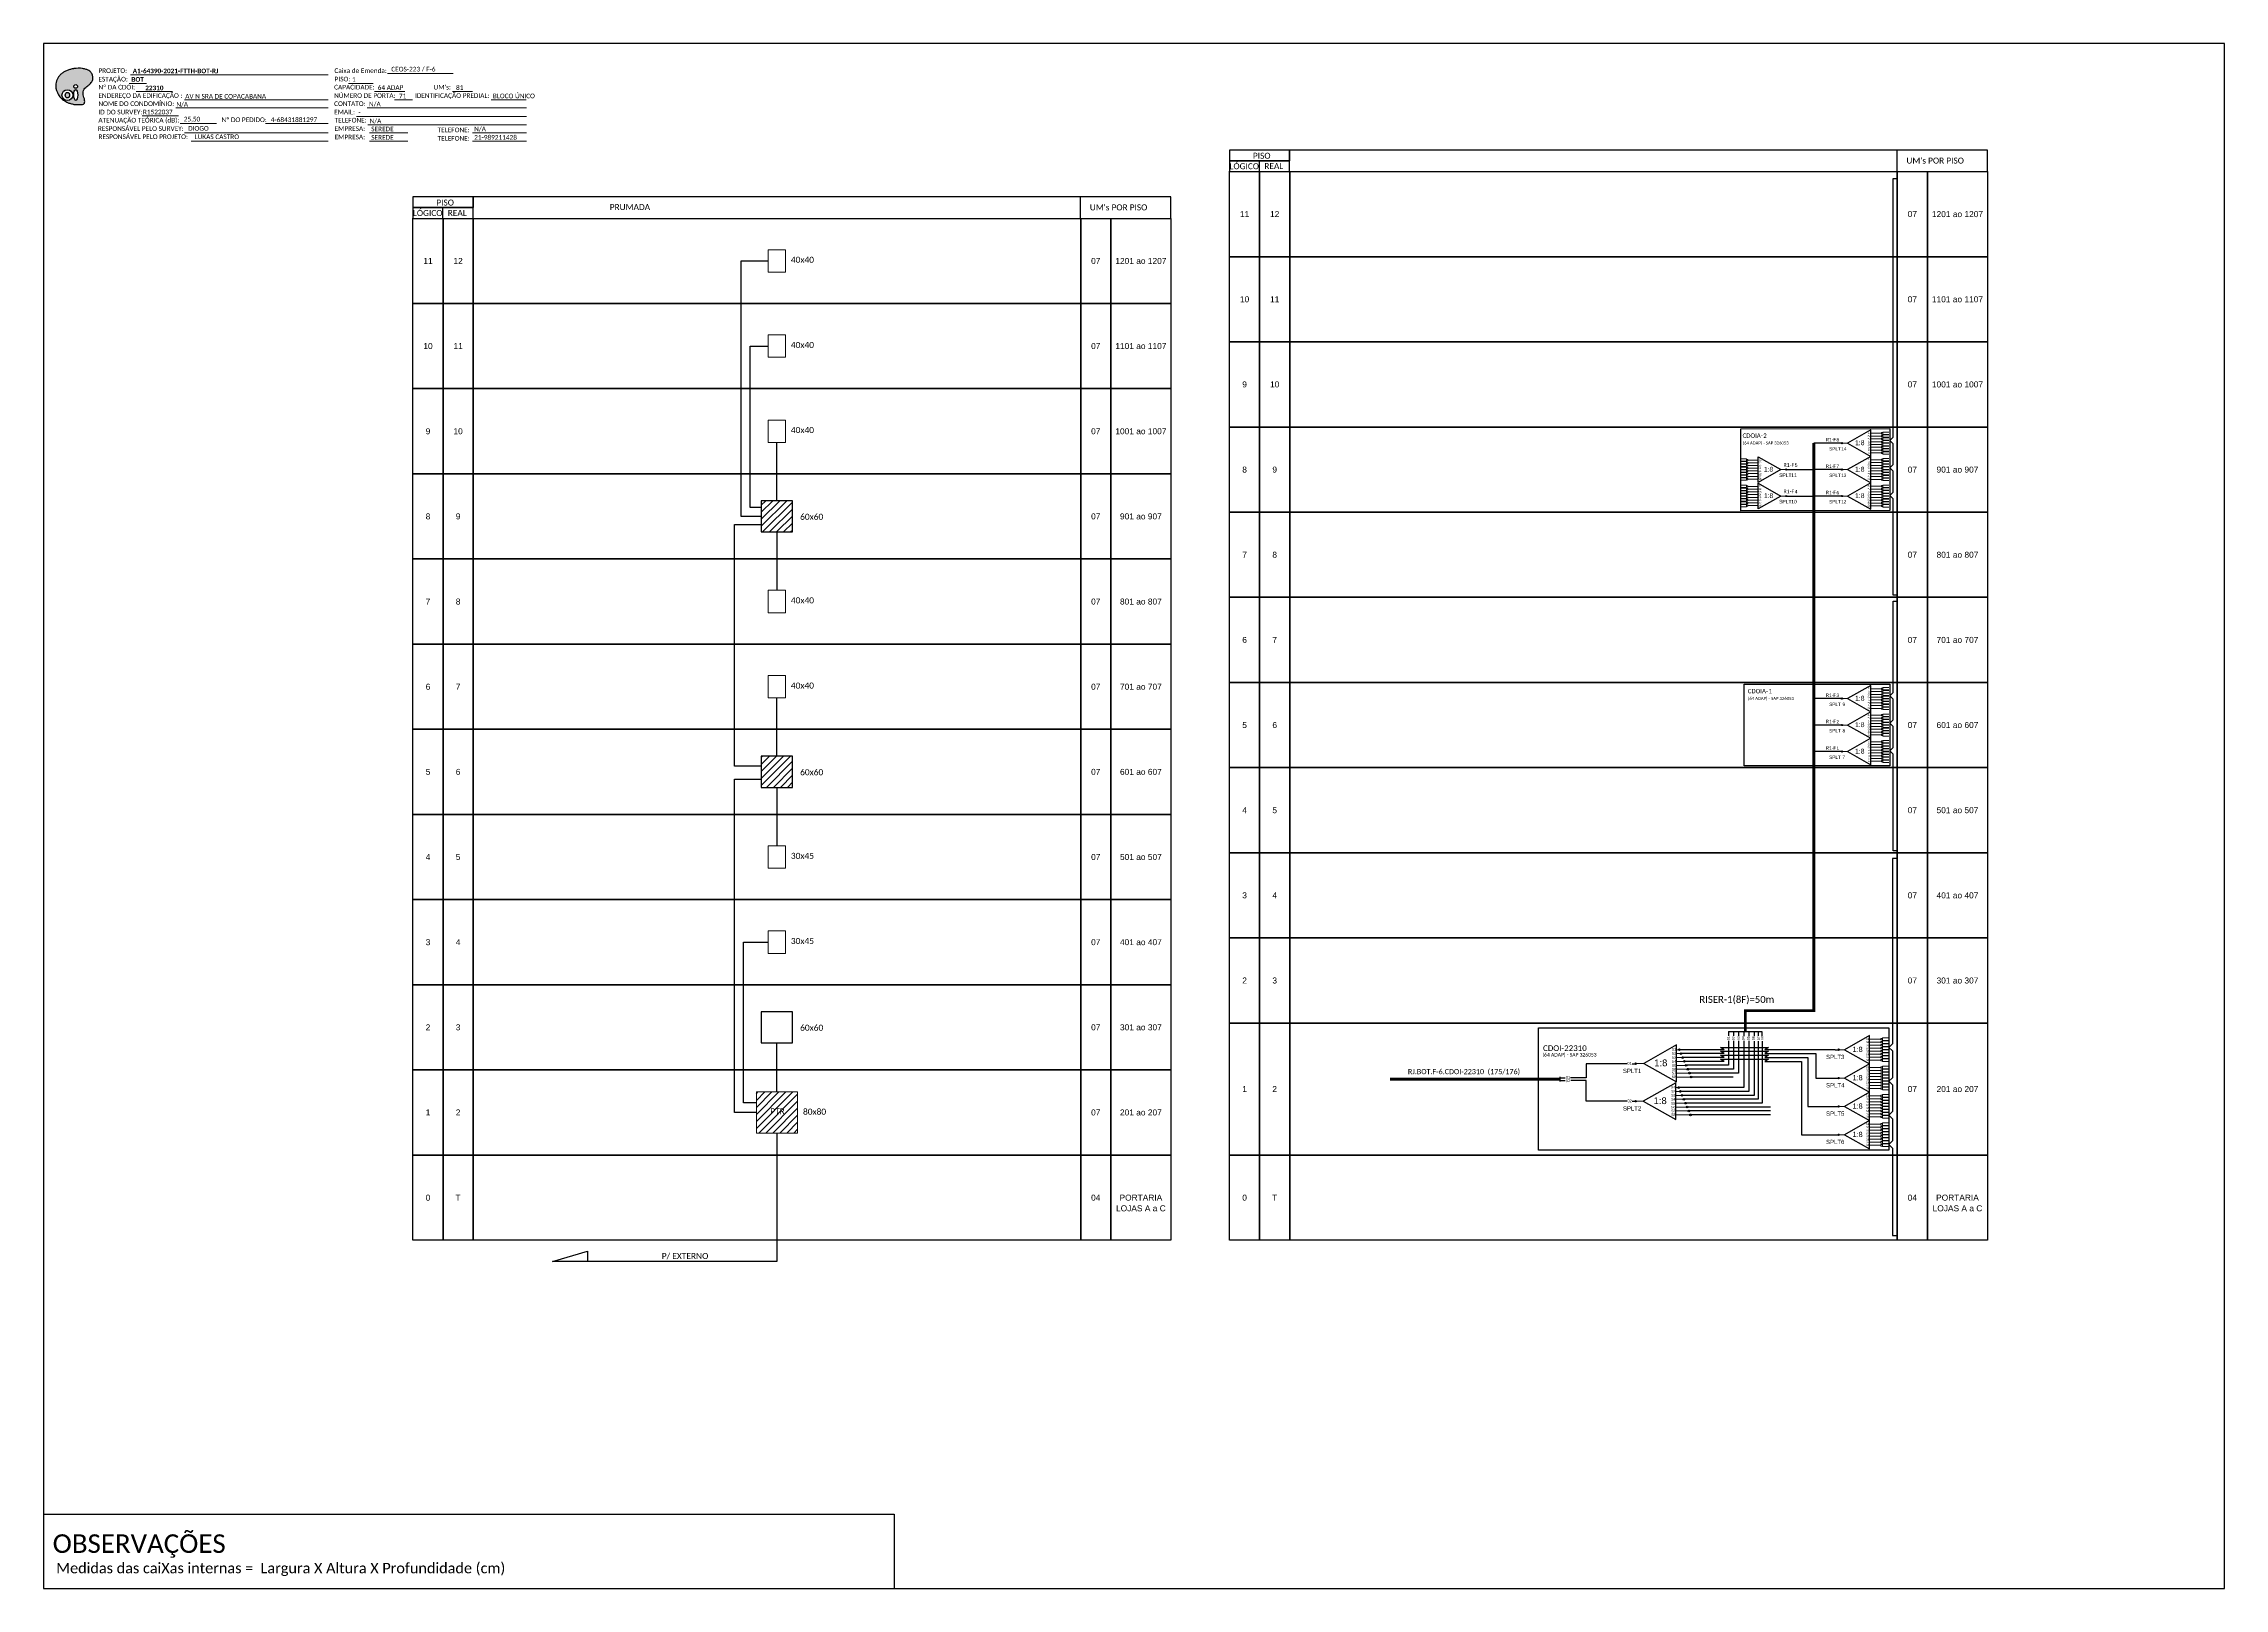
# Model space of a CAD drawing. Extents: x -89 to 1647, y 705 to 1299.
# Drawn here: x 808 to 1647, y 705 to 1299 of the extents above; entities that cross this region are included whole.
import ezdxf
from ezdxf.enums import TextEntityAlignment as Align

# ---------------------------------------------------------------- set-up
doc = ezdxf.new("R2010")
doc.units = 0
doc.styles.add('ARIAL', font='arial.ttf')
doc.styles.get("Standard").update_dxf_attribs({"font": 'arial.ttf'})
doc.styles.add('WMF-Calibri0', font='calibri.ttf')
doc.styles.add('WMF-Calibri1', font='calibrib.ttf')
doc.linetypes.add('RESERVA', pattern='A,0.5,-0.15,["RESERVA",Standard,S=0.18,R=0,X=0,Y=-0.1],-1.3', length=1.95)
pattern_1 = [(45, (63.68, 79.6656), (-1.3470384, 1.3470384), [])]

# ---------------------------------------------------------------- blocks, each defined once
blk = doc.blocks.new('SPLT_1-8_DIV_DIR')
h = blk.add_hatch(color=3)
h.dxf.hatch_style = 1
edge = h.paths.add_edge_path()
edge.add_arc((12.77, 4.04), 0.242, 0, 360)
h = blk.add_hatch(color=3)
h.dxf.hatch_style = 1
edge = h.paths.add_edge_path()
edge.add_arc((13.27, 2.88), 0.242, 0, 360)
h = blk.add_hatch(color=3)
h.dxf.hatch_style = 1
edge = h.paths.add_edge_path()
edge.add_arc((13.77, 1.73), 0.242, 0, 360)
h = blk.add_hatch(color=3)
h.dxf.hatch_style = 1
edge = h.paths.add_edge_path()
edge.add_arc((14.27, 0.58), 0.242, 0, 360)
h = blk.add_hatch(color=3)
h.dxf.hatch_style = 1
edge = h.paths.add_edge_path()
edge.add_arc((14.77, -0.58), 0.242, 0, 360)
h = blk.add_hatch(color=3)
h.dxf.hatch_style = 1
edge = h.paths.add_edge_path()
edge.add_arc((15.27, -1.73), 0.242, 0, 360)
h = blk.add_hatch(color=3)
h.dxf.hatch_style = 1
edge = h.paths.add_edge_path()
edge.add_arc((15.77, -2.88), 0.242, 0, 360)
h = blk.add_hatch(color=3)
h.dxf.hatch_style = 1
edge = h.paths.add_edge_path()
edge.add_arc((16.27, -4.04), 0.242, 0, 360)
at = {"color": 1, "lineweight": 0}
blk.add_lwpolyline([(2.22, 0), (0, 0)], dxfattribs=at)
at = {"color": 1}
blk.add_lwpolyline([(11.89, 5.45), (2.22, 0), (11.89, -5.45), (11.89, 5.45)], dxfattribs=at)
at = {"color": 7, "lineweight": 0}
for points in [[(12.77, 4.04), (11.89, 4.04)], [(11.89, 2.88), (13.27, 2.88)], [(11.89, 1.73), (13.77, 1.73)], [(11.89, 0.58), (14.27, 0.58)], [(11.89, -0.58), (14.77, -0.58)], [(11.89, -1.73), (15.27, -1.73)], [(11.89, -2.88), (15.77, -2.88)], [(11.89, -4.04), (16.27, -4.04)]]:
    blk.add_lwpolyline(points, dxfattribs=at)
at = {"color": 3}
for centre in [(12.77, 4.04), (13.27, 2.88), (13.77, 1.73), (14.27, 0.58), (14.77, -0.58), (15.27, -1.73), (15.77, -2.88), (16.27, -4.04)]:
    blk.add_circle(centre, 0.242, dxfattribs=at)
at = {"color": 1, "style": 'ARIAL'}
for s, height, p in [('1:8', 2, (5.35, -0.85)), ('S1', 0.75, (10.52, 3.77)), ('S2', 0.75, (10.52, 2.58)), ('S3', 0.75, (10.52, 1.37)), ('S4', 0.75, (10.52, 0.19)), ('S5', 0.75, (10.52, -1.02)), ('S6', 0.75, (10.52, -2.14)), ('S7', 0.75, (10.52, -3.24)), ('S8', 0.75, (10.52, -4.36))]:
    blk.add_text(s, height=height, dxfattribs=at).set_placement(p)
blk = doc.blocks.new('SPLT_1-8_SC-APC')
at = {"color": 1, "lineweight": 0}
blk.add_lwpolyline([(-17.04, -7.55), (-19.26, -7.55)], dxfattribs=at)
at = {"color": 1}
blk.add_lwpolyline([(-7.37, -2.1), (-17.04, -7.55), (-7.37, -13), (-7.37, -2.1)], dxfattribs=at)
at = {"color": 3, "lineweight": 0}
for points in [[(-2.99, -3.51), (-7.37, -3.51)], [(-7.37, -4.66), (-2.99, -4.66)], [(-7.37, -5.82), (-2.99, -5.82)], [(-7.37, -6.97), (-2.99, -6.97)], [(-7.37, -8.12), (-2.99, -8.12)], [(-2.41, -3.02), (-2.41, -4)], [(-2.41, -3.02), (0, -3.02)], [(-2.41, -4), (0, -4)], [(-2.41, -4.17), (-2.41, -5.16)], [(-2.41, -4.17), (0, -4.17)], [(-2.41, -5.16), (0, -5.16)], [(-2.41, -5.32), (-2.41, -6.31)], [(-2.41, -5.32), (0, -5.32)], [(-2.41, -6.31), (0, -6.31)], [(-2.41, -6.48), (-2.41, -7.46)], [(-2.41, -6.48), (0, -6.48)], [(-2.41, -7.46), (0, -7.46)], [(-2.41, -7.63), (-2.41, -8.62)], [(-2.41, -7.63), (0, -7.63)], [(-7.37, -9.28), (-2.99, -9.28)], [(-7.37, -10.43), (-2.99, -10.43)], [(-7.37, -11.58), (-2.99, -11.58)], [(-2.41, -8.62), (0, -8.62)], [(-2.41, -8.78), (-2.41, -9.77)], [(-2.41, -8.78), (0, -8.78)], [(-2.41, -9.77), (0, -9.77)], [(-2.41, -9.94), (-2.41, -10.92)], [(-2.41, -9.94), (0, -9.94)], [(-2.41, -10.92), (0, -10.92)], [(-2.41, -11.09), (-2.41, -12.08)], [(-2.41, -11.09), (0, -11.09)], [(-2.41, -12.08), (0, -12.08)]]:
    blk.add_lwpolyline(points, dxfattribs=at)
for points in [[(-2.99, -3.22), (-2.41, -3.22), (-2.41, -3.8), (-2.99, -3.8)], [(-2.99, -4.38), (-2.41, -4.38), (-2.41, -4.95), (-2.99, -4.95)], [(-2.99, -5.53), (-2.41, -5.53), (-2.41, -6.1), (-2.99, -6.1)], [(-2.99, -6.68), (-2.41, -6.68), (-2.41, -7.26), (-2.99, -7.26)], [(-2.99, -7.84), (-2.41, -7.84), (-2.41, -8.41), (-2.99, -8.41)], [(-2.99, -8.99), (-2.41, -8.99), (-2.41, -9.56), (-2.99, -9.56)], [(-2.99, -10.14), (-2.41, -10.14), (-2.41, -10.72), (-2.99, -10.72)], [(-2.99, -11.3), (-2.41, -11.3), (-2.41, -11.87), (-2.99, -11.87)]]:
    blk.add_lwpolyline(points, close=True, dxfattribs=at)
at = {"color": 1, "style": 'ARIAL'}
for s, height, p in [('1:8', 2, (-13.91, -8.4)), ('S1', 0.75, (-8.74, -3.78)), ('S2', 0.75, (-8.74, -4.97)), ('S3', 0.75, (-8.74, -6.18)), ('S4', 0.75, (-8.74, -7.36)), ('S5', 0.75, (-8.74, -8.57)), ('S6', 0.75, (-8.74, -9.69)), ('S7', 0.75, (-8.74, -10.78)), ('S8', 0.75, (-8.74, -11.9))]:
    blk.add_text(s, height=height, dxfattribs=at).set_placement(p)
blk = doc.blocks.new('OI')
h = blk.add_hatch(color=40)
edge = h.paths.add_edge_path()
edge.add_spline(control_points=[(4.35, -0.67), (3.92, -0.99), (3.26, -1.5), (2.81, -2.59), (2.9, -3.5), (3.06, -4.27), (3.31, -4.85), (3.37, -5.39), (3.4, -5.88), (3.2, -6.4), (2.54, -6.61), (1.65, -6.63), (0.55, -6.67), (-0.56, -6.42), (-1.61, -6.14), (-2.77, -5.61), (-3.92, -4.77), (-4.89, -3.7), (-5.34, -2.65), (-5.6, -1.94), (-5.85, -0.96), (-5.71, 0.47), (-5.1, 2.02), (-4.14, 3.02), (-3.3, 3.61), (-2.37, 4.16), (-1.36, 4.44), (-0.56, 4.7), (0.79, 4.85), (2.24, 4.97), (3.79, 4.57), (4.67, 4.21), (5.44, 3.65), (5.76, 2.99), (6.03, 2.21), (6.01, 1.46), (5.72, 0.64), (5.31, 0.08), (4.88, -0.38), (4.51, -0.55), (4.35, -0.67)], knot_values=[0, 0, 0, 0, 1.60434, 2.417191, 3.427595, 4.282808, 4.776746, 5.304182, 5.888771, 6.258406, 6.858137, 7.79129, 8.986195, 10.124242, 11.187857, 12.242908, 13.953784, 15.414161, 16.515391, 17.349188, 17.675853, 19.552021, 21.515531, 22.568638, 23.63245, 24.621084, 25.782718, 26.745347, 27.142653, 29.870543, 31.004649, 31.921532, 32.709589, 33.801391, 34.042471, 35.192333, 35.971461, 36.628871, 37.254359, 37.836911, 37.836911, 37.836911, 37.836911], degree=3, periodic=0)
h.paths.add_polyline_path([(1.13, -0.87, -1), (-0.04, -0.87, -1)], flags=16)
edge = h.paths.add_edge_path(flags=16)
edge.add_ellipse((0.56, -3.59), major_axis=(-0.02, 1.71), ratio=0.361305, start_angle=0, end_angle=360)
h.paths.add_polyline_path([(-0.36, -3.62, -1), (-3.8, -3.62, -1)], flags=16)
edge = h.paths.add_edge_path(flags=0)
edge.add_ellipse((-2.08, -3.62), major_axis=(0, 0.885), ratio=0.758294, start_angle=0, end_angle=360)
at = {"color": 40}
for centre, radius in [((-2.08, -3.62), 1.72), ((0.54, -0.87), 0.587)]:
    blk.add_circle(centre, radius, dxfattribs=at)
blk.add_ellipse((-2.08, -3.62), major_axis=(0, 0.885), ratio=0.758294, start_param=-3.141592653589792, end_param=3.141592653589792, dxfattribs=at)
blk.add_ellipse((0.56, -3.59), major_axis=(-0.02, 1.71), ratio=0.361305, dxfattribs=at)
at = {"color": 40, "start_tangent": (-0.800898, -0.598801), "end_tangent": (-0.800898, -0.598801)}
blk.add_spline([(4.35, -0.67), (3.2, -1.78), (2.9, -2.54), (2.92, -3.55), (3.12, -4.38), (3.28, -4.85), (3.37, -5.37), (3.35, -5.95), (3.2, -6.29), (2.66, -6.55), (1.73, -6.63), (0.54, -6.62), (-0.58, -6.41), (-1.6, -6.11), (-2.56, -5.67), (-3.95, -4.67), (-4.89, -3.56), (-5.37, -2.56), (-5.64, -1.78), (-5.72, -1.46), (-5.63, 0.42), (-4.84, 2.22), (-4.13, 2.99), (-3.27, 3.62), (-2.4, 4.09), (-1.3, 4.47), (-0.37, 4.72), (0.02, 4.77), (2.75, 4.8), (3.85, 4.53), (4.69, 4.16), (5.31, 3.68), (5.85, 2.73), (5.93, 2.5), (5.94, 1.35), (5.67, 0.62), (5.29, 0.08), (4.84, -0.36), (4.35, -0.67)], degree=3, dxfattribs=at)
blk = doc.blocks.new('CARIMBO')
at = {"color": 7, "lineweight": 0}
for points in [[(134.48, -16.3), (159.61, -16.3)], [(35.15, -20.06), (41.7, -20.06)], [(35.66, -16.79), (111.64, -16.79)], [(37.81, -23.14), (51.75, -23.14)], [(119.43, -20.02), (128.92, -20.02)], [(129.48, -23.14), (141.1, -23.14)], [(159.42, -23.14), (167.09, -23.14)], [(40.13, -32.55), (54.07, -32.55)], [(52.97, -29.48), (111.64, -29.48)], [(56.38, -26.37), (111.64, -26.37)], [(122.56, -32.72), (187.83, -32.72)], [(126.6, -29.48), (187.83, -29.48)], [(137.07, -26.37), (144.01, -26.37)], [(174.24, -26.37), (187.8, -26.37)], [(54.67, -35.52), (68.61, -35.52)], [(56.38, -39.07), (111.64, -39.07)], [(126.84, -35.96), (187.83, -35.96)], [(127.45, -39.07), (142.25, -39.07)], [(167.06, -39.07), (187.83, -39.07)], [(58.87, -42.31), (111.64, -42.31)], [(127.45, -42.31), (142.25, -42.31)], [(167.06, -42.31), (187.83, -42.31)]]:
    blk.add_lwpolyline(points, dxfattribs=at)
at = {"color": 7, "xscale": 1.213923925163967, "yscale": 1.213923925163967, "zscale": 1.213923925163967, "rotation": 0.1532896023949059}
blk.add_blockref('OI', (13.86, -20.16), dxfattribs=at)
at = {"color": 7, "lineweight": 0, "style": 'WMF-Calibri0'}
for s, height, p in [('PROJETO:', 1.793, (23.26, -16.04)), ('Caixa de Emenda:', 1.7927, (114.02, -16.04)), ('ESTAÇÃO:', 1.793, (23.26, -19.32)), ('ENDEREÇO DA EDIFICAÇÃO :', 1.7927, (23.26, -25.63)), ('Nº DA CDOI:', 1.7927, (23.26, -22.39)), ('CAPACIDADE:', 1.7927, (113.91, -22.39)), ('NÚMERO DE PORTA:', 1.7927, (113.91, -25.63)), ('PISO:', 1.793, (114.09, -19.28)), ('IDENTIFICAÇÃO PREDIAL:', 1.7927, (144.99, -25.63)), ("UM's:", 1.793, (152.15, -22.39)), ('ATENUAÇÃO TEÓRICA (dB):', 1.7927, (23.26, -35.09)), ('NOME DO CONDOMÍNIO:', 1.7927, (23.26, -28.74)), ('ID DO SURVEY:', 1.7927, (23.26, -31.97)), ('CONTATO:', 1.793, (113.91, -28.74)), ('EMAIL:', 1.793, (113.91, -31.97)), ('TELEFONE:', 1.793, (114.09, -35.09)), ('RESPONSÁVEL PELO SURVEY:', 1.7927, (23.02, -38.32)), ('RESPONSÁVEL PELO PROJETO:', 1.7927, (23.26, -41.44)), ('EMPRESA:', 1.793, (114.09, -38.32)), ('EMPRESA:', 1.793, (114.09, -41.56)), ('TELEFONE:', 1.793, (153.7, -38.83)), ('TELEFONE:', 1.793, (153.7, -42.06))]:
    blk.add_text(s, height=height, dxfattribs=at).set_placement(p)
at = {"color": 7, "lineweight": 0, "flags": 8}
for tag, p, style in [('PROJ', (36.46, -16.13), 'WMF-Calibri1'), ('CEOS-XX', (135.87, -15.46), 'WMF-Calibri0'), ('EST', (35.94, -19.41), 'WMF-Calibri1'), ('LOGRADOURO', (56.65, -25.91), 'WMF-Calibri0'), ('PISO_PTR', (120.78, -19.42), 'WMF-Calibri0'), ('CAPAC.', (130.66, -22.52), 'WMF-Calibri0'), ('N°', (138.85, -25.77), 'WMF-Calibri0'), ("UC'S", (160.78, -22.54), 'WMF-Calibri0'), ('N°PREDIO', (174.94, -25.77), 'WMF-Calibri0'), ('_ID_', (40.39, -31.94), 'WMF-Calibri0'), ('NOME_DO_COND.', (53.23, -29.02), 'WMF-Calibri0'), ('O_POTEN', (56.06, -34.68), 'WMF-Calibri0'), ('EMAIL', (123.26, -32.12), 'WMF-Calibri0'), ('NOME_DO_CONTATO', (127.3, -28.89), 'WMF-Calibri0'), ('RES_SURVEY', (57.78, -38.23), 'WMF-Calibri0'), ('RES_PROJ', (60.27, -41.47), 'WMF-Calibri0'), ('TELEFONE', (127.55, -35.36), 'WMF-Calibri0'), ('EMP_RESP_SURVEY', (128.16, -38.47), 'WMF-Calibri0'), ('EMP_RESP_PROJ', (128.16, -41.71), 'WMF-Calibri0'), ('CONT_RESP_SURVEY', (167.76, -38.47), 'WMF-Calibri0'), ('CONT_RESP_PROJ', (167.76, -41.71), 'WMF-Calibri0')]:
    blk.add_attdef(tag, p, '', height=1.79, dxfattribs=dict(at, style=style))
at = {"color": 7, "lineweight": 0, "style": 'WMF-Calibri1', "flags": 8}
blk.add_attdef("N° CDO'S", text='', height=1.79, dxfattribs=at).set_placement((44.78, -22.68), align=Align.CENTER)

msp = doc.modelspace()

# ---------------------------------------------------------------- hatches: boundary and pattern name
h = msp.add_hatch(color=3)
h.dxf.hatch_style = 1
edge = h.paths.add_edge_path()
edge.add_arc((1499.56, 1145.4), 0.239, 0, 360)
h = msp.add_hatch(color=3)
h.dxf.hatch_style = 1
edge = h.paths.add_edge_path()
edge.add_arc((1478.08, 1135.23), 0.233, 0, 360)
h = msp.add_hatch(color=3)
h.dxf.hatch_style = 1
edge = h.paths.add_edge_path()
edge.add_arc((1478.08, 1125.06), 0.233, 0, 360)
h = msp.add_hatch()
h.set_pattern_fill('ANSI31', color=1, scale=0.6)
h.set_pattern_definition(pattern_1)
h.paths.add_polyline_path([(1083.97, 1111.23), (1095.97, 1111.23), (1095.97, 1123.23), (1083.97, 1123.23)])
h = msp.add_hatch(color=3)
h.dxf.hatch_style = 1
edge = h.paths.add_edge_path()
edge.add_arc((1499.56, 1047.17), 0.239, 0, 360)
h = msp.add_hatch(color=3)
h.dxf.hatch_style = 1
edge = h.paths.add_edge_path()
edge.add_arc((1499.56, 1037), 0.239, 0, 360)
h = msp.add_hatch()
h.set_pattern_fill('ANSI31', color=1, scale=0.6)
h.set_pattern_definition(pattern_1)
h.paths.add_polyline_path([(1083.97, 1013), (1095.97, 1013), (1095.97, 1025), (1083.97, 1025)])
h = msp.add_hatch(color=3)
h.dxf.hatch_style = 1
edge = h.paths.add_edge_path()
edge.add_arc((1499.56, 1026.83), 0.239, 0, 360)
h = msp.add_hatch(color=3)
h.dxf.hatch_style = 1
edge = h.paths.add_edge_path()
edge.add_arc((1420.13, 906.77), 0.282, 0, 360)
h = msp.add_hatch(color=3)
h.dxf.hatch_style = 1
edge = h.paths.add_edge_path()
edge.add_arc((1498.23, 912.15), 0.282, 0, 360)
h = msp.add_hatch(color=3)
h.dxf.hatch_style = 1
edge = h.paths.add_edge_path()
edge.add_arc((1498.23, 901.25), 0.282, 0, 360)
h = msp.add_hatch()
h.set_pattern_fill('ANSI31', color=1, scale=0.6)
h.set_pattern_definition([(45, (305.4664, 3567.1849), (-1.3470384, 1.3470384), [])])
h.paths.add_polyline_path([(1097.88, 880.12), (1097.88, 895.93), (1082.07, 895.93), (1082.07, 880.12)])
h.paths.add_polyline_path([(1086.81, 886.75), (1093.61, 886.75), (1093.61, 890.23), (1086.81, 890.23)], flags=24)
h = msp.add_hatch(color=3)
h.dxf.hatch_style = 1
edge = h.paths.add_edge_path()
edge.add_arc((1420.13, 892.35), 0.282, 0, 360)
h = msp.add_hatch(color=3)
h.dxf.hatch_style = 1
edge = h.paths.add_edge_path()
edge.add_arc((1498.23, 890.35), 0.282, 0, 360)
h = msp.add_hatch(color=3)
h.dxf.hatch_style = 1
edge = h.paths.add_edge_path()
edge.add_arc((1498.23, 879.46), 0.282, 0, 360)

# ---------------------------------------------------------------- linework, layer by layer
at = {"color": 5}
for p, q in [((1499.56, 1135.23), (1488.68, 1135.23)), ((1499.56, 1125.06), (1488.68, 1125.06)), ((1461.81, 915.58), (1461.81, 897.64)), ((1454.24, 910.7), (1437.94, 910.7)), ((1454.24, 909.15), (1438.59, 909.15)), ((1454.24, 907.66), (1439.24, 907.66))]:
    msp.add_line(p, q, dxfattribs=at)
at = {"color": 1, "lineweight": 0}
for p, q in [((1501.64, 1135.23), (1499.56, 1135.23)), ((1501.64, 1125.06), (1499.56, 1125.06))]:
    msp.add_line(p, q, dxfattribs=at)
at = {"color": 1}
for p, q in [((1510.66, 1140.32), (1501.64, 1135.23)), ((1501.64, 1135.23), (1510.66, 1130.15)), ((1510.66, 1130.15), (1510.66, 1140.32)), ((1510.66, 1130.15), (1501.64, 1125.06)), ((1501.64, 1125.06), (1510.66, 1119.98)), ((1510.66, 1119.98), (1510.66, 1130.15))]:
    msp.add_line(p, q, dxfattribs=at)
at = {"color": 3, "lineweight": 0}
for p, q in [((1514.74, 1139), (1510.66, 1139)), ((1510.66, 1137.92), (1514.74, 1137.92)), ((1510.66, 1136.85), (1514.74, 1136.85)), ((1510.66, 1135.77), (1514.74, 1135.77)), ((1510.66, 1134.69), (1514.74, 1134.69)), ((1510.66, 1133.62), (1514.74, 1133.62)), ((1510.66, 1132.54), (1514.74, 1132.54)), ((1514.74, 1139.27), (1515.28, 1139.27)), ((1514.74, 1138.73), (1514.74, 1139.27)), ((1515.28, 1138.73), (1514.74, 1138.73)), ((1514.74, 1138.19), (1515.28, 1138.19)), ((1514.74, 1137.65), (1514.74, 1138.19)), ((1515.28, 1137.65), (1514.74, 1137.65)), ((1514.74, 1137.11), (1515.28, 1137.11)), ((1514.74, 1136.58), (1514.74, 1137.11)), ((1515.28, 1136.58), (1514.74, 1136.58)), ((1514.74, 1136.04), (1515.28, 1136.04)), ((1514.74, 1135.5), (1514.74, 1136.04)), ((1515.28, 1135.5), (1514.74, 1135.5)), ((1514.74, 1134.96), (1515.28, 1134.96)), ((1514.74, 1134.43), (1514.74, 1134.96)), ((1515.28, 1134.43), (1514.74, 1134.43)), ((1514.74, 1133.88), (1515.28, 1133.88)), ((1514.74, 1133.35), (1514.74, 1133.88)), ((1515.28, 1133.35), (1514.74, 1133.35)), ((1514.74, 1132.81), (1515.28, 1132.81)), ((1514.74, 1132.27), (1514.74, 1132.81)), ((1515.28, 1132.27), (1514.74, 1132.27)), ((1515.28, 1139.46), (1517.54, 1139.46)), ((1515.28, 1139.46), (1515.28, 1138.54)), ((1515.28, 1139.27), (1515.28, 1138.73)), ((1515.28, 1138.54), (1517.54, 1138.54)), ((1515.28, 1138.38), (1517.54, 1138.38)), ((1515.28, 1138.38), (1515.28, 1137.46)), ((1515.28, 1138.19), (1515.28, 1137.65)), ((1515.28, 1137.46), (1517.54, 1137.46)), ((1515.28, 1137.31), (1517.54, 1137.31)), ((1515.28, 1137.31), (1515.28, 1136.39)), ((1515.28, 1137.11), (1515.28, 1136.58)), ((1515.28, 1136.39), (1517.54, 1136.39)), ((1515.28, 1136.23), (1517.54, 1136.23)), ((1515.28, 1136.23), (1515.28, 1135.31)), ((1515.28, 1136.04), (1515.28, 1135.5)), ((1515.28, 1135.31), (1517.54, 1135.31)), ((1515.28, 1135.15), (1517.54, 1135.15)), ((1515.28, 1135.15), (1515.28, 1134.23)), ((1515.28, 1134.96), (1515.28, 1134.43)), ((1515.28, 1134.23), (1517.54, 1134.23)), ((1515.28, 1134.08), (1517.54, 1134.08)), ((1515.28, 1134.08), (1515.28, 1133.16)), ((1515.28, 1133.88), (1515.28, 1133.35)), ((1515.28, 1133.16), (1517.54, 1133.16)), ((1515.28, 1133), (1517.54, 1133)), ((1515.28, 1133), (1515.28, 1132.08)), ((1515.28, 1132.81), (1515.28, 1132.27)), ((1515.28, 1132.08), (1517.54, 1132.08)), ((1510.66, 1131.47), (1514.74, 1131.47)), ((1514.74, 1128.83), (1510.66, 1128.83)), ((1510.66, 1127.75), (1514.74, 1127.75)), ((1510.66, 1126.68), (1514.74, 1126.68)), ((1510.66, 1125.6), (1514.74, 1125.6)), ((1510.66, 1124.52), (1514.74, 1124.52)), ((1514.74, 1131.73), (1515.28, 1131.73)), ((1514.74, 1131.2), (1514.74, 1131.73)), ((1515.28, 1131.2), (1514.74, 1131.2)), ((1514.74, 1129.1), (1515.28, 1129.1)), ((1514.74, 1128.56), (1514.74, 1129.1)), ((1515.28, 1128.56), (1514.74, 1128.56)), ((1514.74, 1128.02), (1515.28, 1128.02)), ((1514.74, 1127.48), (1514.74, 1128.02)), ((1515.28, 1127.48), (1514.74, 1127.48)), ((1514.74, 1126.94), (1515.28, 1126.94)), ((1514.74, 1126.41), (1514.74, 1126.94)), ((1515.28, 1126.41), (1514.74, 1126.41)), ((1514.74, 1125.87), (1515.28, 1125.87)), ((1514.74, 1125.33), (1514.74, 1125.87)), ((1515.28, 1125.33), (1514.74, 1125.33)), ((1514.74, 1124.79), (1515.28, 1124.79)), ((1514.74, 1124.26), (1514.74, 1124.79)), ((1515.28, 1124.26), (1514.74, 1124.26)), ((1514.74, 1123.71), (1515.28, 1123.71)), ((1514.74, 1123.18), (1514.74, 1123.71)), ((1515.28, 1131.93), (1517.54, 1131.93)), ((1515.28, 1131.93), (1515.28, 1131)), ((1515.28, 1131.73), (1515.28, 1131.2)), ((1515.28, 1131), (1517.54, 1131)), ((1515.28, 1129.29), (1517.54, 1129.29)), ((1515.28, 1129.29), (1515.28, 1128.37)), ((1515.28, 1129.1), (1515.28, 1128.56)), ((1515.28, 1128.37), (1517.54, 1128.37)), ((1515.28, 1128.21), (1517.54, 1128.21)), ((1515.28, 1128.21), (1515.28, 1127.29)), ((1515.28, 1128.02), (1515.28, 1127.48)), ((1515.28, 1127.29), (1517.54, 1127.29)), ((1515.28, 1127.14), (1517.54, 1127.14)), ((1515.28, 1127.14), (1515.28, 1126.22)), ((1515.28, 1126.94), (1515.28, 1126.41)), ((1515.28, 1126.22), (1517.54, 1126.22)), ((1515.28, 1126.06), (1517.54, 1126.06)), ((1515.28, 1126.06), (1515.28, 1125.14)), ((1515.28, 1125.87), (1515.28, 1125.33)), ((1515.28, 1125.14), (1517.54, 1125.14)), ((1515.28, 1124.98), (1517.54, 1124.98)), ((1515.28, 1124.98), (1515.28, 1124.06)), ((1515.28, 1124.79), (1515.28, 1124.26)), ((1515.28, 1124.06), (1517.54, 1124.06)), ((1515.28, 1123.91), (1517.54, 1123.91)), ((1515.28, 1123.91), (1515.28, 1122.99)), ((1515.28, 1123.71), (1515.28, 1123.18)), ((1510.66, 1123.45), (1514.74, 1123.45)), ((1510.66, 1122.37), (1514.74, 1122.37)), ((1510.66, 1121.29), (1514.74, 1121.29)), ((1515.28, 1123.18), (1514.74, 1123.18)), ((1514.74, 1122.64), (1515.28, 1122.64)), ((1514.74, 1122.1), (1514.74, 1122.64)), ((1515.28, 1122.1), (1514.74, 1122.1)), ((1514.74, 1121.56), (1515.28, 1121.56)), ((1514.74, 1121.03), (1514.74, 1121.56)), ((1515.28, 1121.03), (1514.74, 1121.03)), ((1515.28, 1122.99), (1517.54, 1122.99)), ((1515.28, 1122.83), (1517.54, 1122.83)), ((1515.28, 1122.83), (1515.28, 1121.91)), ((1515.28, 1122.64), (1515.28, 1122.1)), ((1515.28, 1121.91), (1517.54, 1121.91)), ((1515.28, 1121.76), (1517.54, 1121.76)), ((1515.28, 1121.76), (1515.28, 1120.83)), ((1515.28, 1121.56), (1515.28, 1121.03)), ((1515.28, 1120.83), (1517.54, 1120.83))]:
    msp.add_line(p, q, dxfattribs=at)
at = {"color": 3}
msp.add_line((1391.02, 901.37), (1393.08, 901.37), dxfattribs=at)
at = {"color": 2}
for p, q in [((1401.15, 900.27), (1395.2, 900.27)), ((1401.15, 892.35), (1401.15, 900.27)), ((1416.74, 892.35), (1401.15, 892.35))]:
    msp.add_line(p, q, dxfattribs=at)
at = {"color": 8, "linetype": 'RESERVA', "ltscale": 4}
for p, q in [((1457.7, 901.64), (1441.84, 901.64)), ((1472.01, 890.09), (1440.29, 890.09)), ((1472.01, 888.6), (1440.94, 888.6)), ((1472.01, 887.09), (1441.59, 887.09))]:
    msp.add_line(p, q, dxfattribs=at)
for points in [[(808, 705.02), (1646.56, 705.02), (1646.56, 1299.02), (808, 1299.02), (808, 705.02)], [(1287.13, 1249.83), (1555.5, 1249.83), (1555.5, 1258.06), (1287.13, 1258.06), (1287.13, 1258.06), (1287.13, 1253.95)], [(1520.75, 1249.83), (1520.75, 1258.06)], [(1275.56, 1249.83), (1275.56, 1253.95)], [(961.56, 1231.83), (961.56, 1235.95)], [(973.13, 1231.83), (1241.5, 1231.83), (1241.5, 1240.06), (973.13, 1240.06), (973.13, 1240.06), (973.13, 1235.95)], [(1206.75, 1231.83), (1206.75, 1240.06)]]:
    msp.add_lwpolyline(points)
at = {"color": 7, "lineweight": 0}
msp.add_lwpolyline([(893.31, 1268.26), (917.46, 1268.26)], dxfattribs=at)
for points in [[(1263.99, 1253.95), (1287.13, 1253.95), (1287.13, 1258.06), (1263.99, 1258.06)], [(1263.99, 1249.83), (1287.13, 1249.83), (1287.13, 1253.95), (1263.99, 1253.95)], [(1264.02, 1249.83), (1275.59, 1249.83), (1275.59, 1217.09), (1264.02, 1217.09)], [(1275.59, 1249.83), (1287.17, 1249.83), (1287.17, 1217.09), (1275.59, 1217.09)], [(1287.17, 1249.83), (1520.78, 1249.83), (1520.78, 1217.09), (1287.17, 1217.09)], [(1520.78, 1249.83), (1532.35, 1249.83), (1532.35, 1217.09), (1520.78, 1217.09)], [(1532.35, 1249.83), (1555.5, 1249.83), (1555.5, 1217.09), (1532.35, 1217.09)], [(949.99, 1235.95), (973.13, 1235.95), (973.13, 1240.06), (949.99, 1240.06)], [(949.99, 1231.83), (973.13, 1231.83), (973.13, 1235.95), (949.99, 1235.95)], [(950.02, 1231.83), (961.59, 1231.83), (961.59, 1199.09), (950.02, 1199.09)], [(961.59, 1231.83), (973.17, 1231.83), (973.17, 1199.09), (961.59, 1199.09)], [(973.17, 1231.83), (1206.78, 1231.83), (1206.78, 1199.09), (973.17, 1199.09)], [(1206.78, 1231.83), (1218.35, 1231.83), (1218.35, 1199.09), (1206.78, 1199.09)], [(1218.35, 1231.83), (1241.5, 1231.83), (1241.5, 1199.09), (1218.35, 1199.09)], [(1264.02, 1217.09), (1275.59, 1217.09), (1275.59, 1184.35), (1264.02, 1184.35)], [(1275.59, 1217.09), (1287.17, 1217.09), (1287.17, 1184.35), (1275.59, 1184.35)], [(1287.17, 1217.09), (1520.78, 1217.09), (1520.78, 1184.35), (1287.17, 1184.35)], [(1520.78, 1217.09), (1532.35, 1217.09), (1532.35, 1184.35), (1520.78, 1184.35)], [(1532.35, 1217.09), (1555.5, 1217.09), (1555.5, 1184.35), (1532.35, 1184.35)], [(950.02, 1199.09), (961.59, 1199.09), (961.59, 1166.35), (950.02, 1166.35)], [(961.59, 1199.09), (973.17, 1199.09), (973.17, 1166.35), (961.59, 1166.35)], [(973.17, 1199.09), (1206.78, 1199.09), (1206.78, 1166.35), (973.17, 1166.35)], [(1206.78, 1199.09), (1218.35, 1199.09), (1218.35, 1166.35), (1206.78, 1166.35)], [(1218.35, 1199.09), (1241.5, 1199.09), (1241.5, 1166.35), (1218.35, 1166.35)], [(1264.02, 1184.35), (1275.59, 1184.35), (1275.59, 1151.6), (1264.02, 1151.6)], [(1275.59, 1184.35), (1287.17, 1184.35), (1287.17, 1151.6), (1275.59, 1151.6)], [(1287.17, 1184.35), (1520.78, 1184.35), (1520.78, 1151.6), (1287.17, 1151.6)], [(1520.78, 1184.35), (1532.35, 1184.35), (1532.35, 1151.6), (1520.78, 1151.6)], [(1532.35, 1184.35), (1555.5, 1184.35), (1555.5, 1151.6), (1532.35, 1151.6)], [(950.02, 1166.35), (961.59, 1166.35), (961.59, 1133.6), (950.02, 1133.6)], [(961.59, 1166.35), (973.17, 1166.35), (973.17, 1133.6), (961.59, 1133.6)], [(973.17, 1166.35), (1206.78, 1166.35), (1206.78, 1133.6), (973.17, 1133.6)], [(1206.78, 1166.35), (1218.35, 1166.35), (1218.35, 1133.6), (1206.78, 1133.6)], [(1218.35, 1166.35), (1241.5, 1166.35), (1241.5, 1133.6), (1218.35, 1133.6)], [(1264.02, 1151.6), (1275.59, 1151.6), (1275.59, 1118.86), (1264.02, 1118.86)], [(1275.59, 1151.6), (1287.17, 1151.6), (1287.17, 1118.86), (1275.59, 1118.86)], [(1287.17, 1151.6), (1520.78, 1151.6), (1520.78, 1118.86), (1287.17, 1118.86)], [(1520.78, 1151.6), (1532.35, 1151.6), (1532.35, 1118.86), (1520.78, 1118.86)], [(1532.35, 1151.6), (1555.5, 1151.6), (1555.5, 1118.86), (1532.35, 1118.86)], [(950.02, 1133.6), (961.59, 1133.6), (961.59, 1100.86), (950.02, 1100.86)], [(961.59, 1133.6), (973.17, 1133.6), (973.17, 1100.86), (961.59, 1100.86)], [(973.17, 1133.6), (1206.78, 1133.6), (1206.78, 1100.86), (973.17, 1100.86)], [(1206.78, 1133.6), (1218.35, 1133.6), (1218.35, 1100.86), (1206.78, 1100.86)], [(1218.35, 1133.6), (1241.5, 1133.6), (1241.5, 1100.86), (1218.35, 1100.86)], [(1264.02, 1118.86), (1275.59, 1118.86), (1275.59, 1086.12), (1264.02, 1086.12)], [(1275.59, 1118.86), (1287.17, 1118.86), (1287.17, 1086.12), (1275.59, 1086.12)], [(1287.17, 1118.86), (1520.78, 1118.86), (1520.78, 1086.12), (1287.17, 1086.12)], [(1520.78, 1118.86), (1532.35, 1118.86), (1532.35, 1086.12), (1520.78, 1086.12)], [(1532.35, 1118.86), (1555.5, 1118.86), (1555.5, 1086.12), (1532.35, 1086.12)], [(950.02, 1100.86), (961.59, 1100.86), (961.59, 1068.12), (950.02, 1068.12)], [(961.59, 1100.86), (973.17, 1100.86), (973.17, 1068.12), (961.59, 1068.12)], [(973.17, 1100.86), (1206.78, 1100.86), (1206.78, 1068.12), (973.17, 1068.12)], [(1206.78, 1100.86), (1218.35, 1100.86), (1218.35, 1068.12), (1206.78, 1068.12)], [(1218.35, 1100.86), (1241.5, 1100.86), (1241.5, 1068.12), (1218.35, 1068.12)], [(1264.02, 1086.12), (1275.59, 1086.12), (1275.59, 1053.37), (1264.02, 1053.37)], [(1275.59, 1086.12), (1287.17, 1086.12), (1287.17, 1053.37), (1275.59, 1053.37)], [(1287.17, 1086.12), (1520.78, 1086.12), (1520.78, 1053.37), (1287.17, 1053.37)], [(1520.78, 1086.12), (1532.35, 1086.12), (1532.35, 1053.37), (1520.78, 1053.37)], [(1532.35, 1086.12), (1555.5, 1086.12), (1555.5, 1053.37), (1532.35, 1053.37)], [(950.02, 1068.12), (961.59, 1068.12), (961.59, 1035.37), (950.02, 1035.37)], [(961.59, 1068.12), (973.17, 1068.12), (973.17, 1035.37), (961.59, 1035.37)], [(973.17, 1068.12), (1206.78, 1068.12), (1206.78, 1035.37), (973.17, 1035.37)], [(1206.78, 1068.12), (1218.35, 1068.12), (1218.35, 1035.37), (1206.78, 1035.37)], [(1218.35, 1068.12), (1241.5, 1068.12), (1241.5, 1035.37), (1218.35, 1035.37)], [(1264.02, 1053.37), (1275.59, 1053.37), (1275.59, 1020.63), (1264.02, 1020.63)], [(1275.59, 1053.37), (1287.17, 1053.37), (1287.17, 1020.63), (1275.59, 1020.63)], [(1287.17, 1053.37), (1520.78, 1053.37), (1520.78, 1020.63), (1287.17, 1020.63)], [(1520.78, 1053.37), (1532.35, 1053.37), (1532.35, 1020.63), (1520.78, 1020.63)], [(1532.35, 1053.37), (1555.5, 1053.37), (1555.5, 1020.63), (1532.35, 1020.63)], [(950.02, 1035.37), (961.59, 1035.37), (961.59, 1002.63), (950.02, 1002.63)], [(961.59, 1035.37), (973.17, 1035.37), (973.17, 1002.63), (961.59, 1002.63)], [(973.17, 1035.37), (1206.78, 1035.37), (1206.78, 1002.63), (973.17, 1002.63)], [(1206.78, 1035.37), (1218.35, 1035.37), (1218.35, 1002.63), (1206.78, 1002.63)], [(1218.35, 1035.37), (1241.5, 1035.37), (1241.5, 1002.63), (1218.35, 1002.63)], [(1264.02, 1020.63), (1275.59, 1020.63), (1275.59, 987.88), (1264.02, 987.88)], [(1275.59, 1020.63), (1287.17, 1020.63), (1287.17, 987.88), (1275.59, 987.88)], [(1287.17, 1020.63), (1520.78, 1020.63), (1520.78, 987.88), (1287.17, 987.88)], [(1520.78, 1020.63), (1532.35, 1020.63), (1532.35, 987.88), (1520.78, 987.88)], [(1532.35, 1020.63), (1555.5, 1020.63), (1555.5, 987.88), (1532.35, 987.88)], [(950.02, 1002.63), (961.59, 1002.63), (961.59, 969.88), (950.02, 969.88)], [(961.59, 1002.63), (973.17, 1002.63), (973.17, 969.88), (961.59, 969.88)], [(973.17, 1002.63), (1206.78, 1002.63), (1206.78, 969.88), (973.17, 969.88)], [(1206.78, 1002.63), (1218.35, 1002.63), (1218.35, 969.88), (1206.78, 969.88)], [(1218.35, 1002.63), (1241.5, 1002.63), (1241.5, 969.88), (1218.35, 969.88)], [(1264.02, 987.88), (1275.59, 987.88), (1275.59, 955.14), (1264.02, 955.14)], [(1275.59, 987.88), (1287.17, 987.88), (1287.17, 955.14), (1275.59, 955.14)], [(1287.17, 987.88), (1520.78, 987.88), (1520.78, 955.14), (1287.17, 955.14)], [(1520.78, 987.88), (1532.35, 987.88), (1532.35, 955.14), (1520.78, 955.14)], [(1532.35, 987.88), (1555.5, 987.88), (1555.5, 955.14), (1532.35, 955.14)], [(950.02, 969.88), (961.59, 969.88), (961.59, 937.14), (950.02, 937.14)], [(961.59, 969.88), (973.17, 969.88), (973.17, 937.14), (961.59, 937.14)], [(973.17, 969.88), (1206.78, 969.88), (1206.78, 937.14), (973.17, 937.14)], [(1206.78, 969.88), (1218.35, 969.88), (1218.35, 937.14), (1206.78, 937.14)], [(1218.35, 969.88), (1241.5, 969.88), (1241.5, 937.14), (1218.35, 937.14)], [(1264.02, 955.14), (1275.59, 955.14), (1275.59, 922.4), (1264.02, 922.4)], [(1275.59, 955.14), (1287.17, 955.14), (1287.17, 922.4), (1275.59, 922.4)], [(1287.17, 955.14), (1520.78, 955.14), (1520.78, 922.4), (1287.17, 922.4)], [(1520.78, 955.14), (1532.35, 955.14), (1532.35, 922.4), (1520.78, 922.4)], [(1532.35, 955.14), (1555.5, 955.14), (1555.5, 922.4), (1532.35, 922.4)], [(950.02, 937.14), (961.59, 937.14), (961.59, 904.4), (950.02, 904.4)], [(961.59, 937.14), (973.17, 937.14), (973.17, 904.4), (961.59, 904.4)], [(973.17, 937.14), (1206.78, 937.14), (1206.78, 904.4), (973.17, 904.4)], [(1206.78, 937.14), (1218.35, 937.14), (1218.35, 904.4), (1206.78, 904.4)], [(1218.35, 937.14), (1241.5, 937.14), (1241.5, 904.4), (1218.35, 904.4)], [(1083.97, 914.77), (1095.97, 914.77), (1095.97, 926.77), (1083.97, 926.77)], [(1264.02, 922.4), (1275.59, 922.4), (1275.59, 871.65), (1264.02, 871.65)], [(1275.59, 922.4), (1287.17, 922.4), (1287.17, 871.65), (1275.59, 871.65)], [(1287.17, 922.4), (1520.78, 922.4), (1520.78, 871.65), (1287.17, 871.65)], [(1520.78, 922.4), (1532.35, 922.4), (1532.35, 871.65), (1520.78, 871.65)], [(1532.35, 922.4), (1555.5, 922.4), (1555.5, 871.65), (1532.35, 871.65)], [(950.02, 904.4), (961.59, 904.4), (961.59, 871.65), (950.02, 871.65)], [(961.59, 904.4), (973.17, 904.4), (973.17, 871.65), (961.59, 871.65)], [(973.17, 904.4), (1206.78, 904.4), (1206.78, 871.65), (973.17, 871.65)], [(1206.78, 904.4), (1218.35, 904.4), (1218.35, 871.65), (1206.78, 871.65)], [(1218.35, 904.4), (1241.5, 904.4), (1241.5, 871.65), (1218.35, 871.65)], [(950.02, 871.65), (961.59, 871.65), (961.59, 838.91), (950.02, 838.91)], [(961.59, 871.65), (973.17, 871.65), (973.17, 838.91), (961.59, 838.91)], [(973.17, 871.65), (1206.78, 871.65), (1206.78, 838.91), (973.17, 838.91)], [(1206.78, 871.65), (1218.35, 871.65), (1218.35, 838.91), (1206.78, 838.91)], [(1218.35, 871.65), (1241.5, 871.65), (1241.5, 838.91), (1218.35, 838.91)], [(1264.02, 871.65), (1275.59, 871.65), (1275.59, 838.91), (1264.02, 838.91)], [(1275.59, 871.65), (1287.17, 871.65), (1287.17, 838.91), (1275.59, 838.91)], [(1287.17, 871.65), (1520.78, 871.65), (1520.78, 838.91), (1287.17, 838.91)], [(1520.78, 871.65), (1532.35, 871.65), (1532.35, 838.91), (1520.78, 838.91)], [(1532.35, 871.65), (1555.5, 871.65), (1555.5, 838.91), (1532.35, 838.91)]]:
    msp.add_lwpolyline(points, close=True)
at = {"color": 3}
for points in [[(1520.61, 1086.9), (1519.2, 1086.9), (1519.2, 1124.04), (1517.87, 1125.32), (1519.2, 1126.6), (1519.2, 1129.82), (1519.2, 1129.82), (1519.2, 1134.63), (1517.87, 1135.9), (1519.2, 1137.18), (1519.2, 1140.35), (1519.2, 1140.35), (1519.2, 1145.15), (1517.87, 1146.43), (1519.2, 1147.71), (1519.2, 1247.17), (1520.6, 1247.17)], [(1520.61, 988.67), (1519.2, 988.67), (1519.2, 1025.81), (1517.87, 1027.09), (1519.2, 1028.36), (1519.2, 1031.59), (1519.2, 1031.59), (1519.2, 1036.39), (1517.87, 1037.67), (1519.2, 1038.95), (1519.2, 1042.12), (1519.2, 1042.12), (1519.2, 1046.92), (1517.87, 1048.2), (1519.2, 1049.48), (1519.2, 1084.67), (1520.6, 1084.67)], [(1520.41, 985.67), (1518.91, 985.67), (1518.91, 914.41), (1517.48, 913.04), (1518.91, 911.67), (1518.91, 906.52), (1518.91, 901.39), (1517.48, 900.02), (1518.91, 898.65), (1518.91, 893.5), (1518.91, 888.38), (1517.49, 887), (1518.91, 885.63), (1518.91, 880.49), (1518.91, 880.49), (1518.91, 877.1), (1517.49, 875.73), (1518.91, 874.36), (1518.91, 872.48), (1518.91, 872.48), (1518.91, 840.67), (1520.41, 840.67)], [(1416.74, 906.77), (1401.15, 906.77), (1401.15, 901.37), (1395.19, 901.37)], [(1418.81, 906.77), (1420.13, 906.77)], [(1496.91, 912.15), (1498.23, 912.15)], [(1496.91, 901.25), (1498.23, 901.25)], [(1496.91, 890.35), (1498.23, 890.35)]]:
    msp.add_lwpolyline(points, dxfattribs=at)
at = {"color": 0, "lineweight": 0}
for points in [[(1086.66, 1219.77), (1093.29, 1219.77), (1093.29, 1211.15), (1086.66, 1211.15)], [(1086.66, 1187.03), (1093.29, 1187.03), (1093.29, 1178.41), (1086.66, 1178.41)], [(1086.66, 1154.28), (1093.29, 1154.28), (1093.29, 1145.66), (1086.66, 1145.66)], [(1086.66, 1088.8), (1093.29, 1088.8), (1093.29, 1080.18), (1086.66, 1080.18)], [(1086.66, 1056.05), (1093.29, 1056.05), (1093.29, 1047.43), (1086.66, 1047.43)], [(1086.66, 990.57), (1093.29, 990.57), (1093.29, 981.95), (1086.66, 981.95)], [(1086.66, 957.82), (1093.29, 957.82), (1093.29, 949.2), (1086.66, 949.2)]]:
    msp.add_lwpolyline(points, close=True, dxfattribs=at)
at = {"color": 3, "ltscale": 0.5}
for points in [[(1083.97, 1117.23), (1076.18, 1117.23), (1076.18, 1215.46), (1086.66, 1215.46)], [(1083.97, 1120.67), (1079.68, 1120.67), (1079.68, 1182.72), (1086.66, 1182.72)], [(1089.97, 1123.23), (1089.97, 1145.66)], [(1083.97, 1021.17), (1073.68, 1021.17), (1073.68, 1114.17), (1083.97, 1114.17)], [(1089.97, 1111.23), (1089.97, 1088.8)], [(1089.97, 1025), (1089.97, 1047.43)], [(1082.07, 888.03), (1073.68, 888.03), (1073.68, 1016.17), (1083.97, 1016.17)], [(1089.97, 1013), (1089.97, 990.57)], [(1082.07, 891.67), (1077.18, 891.67), (1077.18, 953.51), (1086.66, 953.51)], [(1089.97, 895.93), (1089.97, 914.77)], [(1089.97, 880.12), (1089.97, 830.67), (1003.68, 830.67), (1017.18, 834.67), (1017.18, 830.67)]]:
    msp.add_lwpolyline(points, dxfattribs=at)
at = {"color": 1}
for points in [[(1460.57, 1150.91), (1517.88, 1150.99), (1517.88, 1119.49), (1460.57, 1119.41)], [(1083.97, 1111.23), (1095.97, 1111.23), (1095.97, 1123.23), (1083.97, 1123.23)], [(1461.87, 1052.76), (1517.88, 1052.76), (1517.88, 1021.26), (1461.87, 1021.26)], [(1083.97, 1013), (1095.97, 1013), (1095.97, 1025), (1083.97, 1025)], [(1382.87, 920.53), (1517.49, 920.53), (1517.49, 873.53), (1382.87, 873.53)]]:
    msp.add_lwpolyline(points, close=True, dxfattribs=at)
at = {"color": 5, "const_width": 1.1}
msp.add_lwpolyline([(1488.68, 1145.4), (1488.68, 927.17), (1462.33, 927.17), (1462.33, 919.1)], dxfattribs=at)
at = {"color": 5}
for points in [[(1499.56, 1145.4), (1488.68, 1145.4)], [(1478.08, 1135.23), (1488.68, 1135.23)], [(1478.08, 1125.06), (1488.68, 1125.06)], [(1499.56, 1047.17), (1488.68, 1047.17)], [(1499.56, 1037), (1488.68, 1037)], [(1499.56, 1026.83), (1488.68, 1026.83)], [(1455.9, 915.58), (1455.9, 906.19), (1439.89, 906.19)], [(1457.82, 915.58), (1457.82, 904.64), (1440.54, 904.64)], [(1459.73, 915.58), (1459.73, 903.14), (1441.19, 903.14)], [(1455.9, 919.1), (1455.9, 917.51)], [(1455.9, 919.1), (1468.76, 919.1)], [(1457.82, 919.1), (1457.82, 917.52)], [(1459.73, 919.1), (1459.73, 917.51)], [(1461.81, 919.1), (1461.81, 917.51)], [(1463.68, 919.1), (1463.68, 917.51)], [(1463.68, 915.58), (1463.68, 896.14)], [(1465.7, 919.1), (1465.7, 917.5)], [(1465.77, 915.38), (1465.74, 894.6)], [(1467.23, 919.1), (1467.23, 917.5)], [(1467.3, 915.38), (1467.3, 893.1)], [(1468.76, 919.1), (1468.76, 917.5)], [(1468.83, 915.38), (1468.82, 891.6)], [(1436.67, 912.2), (1436.66, 912.2)], [(1454.24, 912.15), (1436.98, 912.15)], [(1454.24, 912.15), (1452.82, 913.01), (1471.3, 913.01), (1469.91, 912.15)], [(1454.24, 910.7), (1452.82, 911.56), (1471.3, 911.56), (1469.91, 910.7)], [(1454.24, 909.15), (1452.82, 910.01), (1471.3, 910.01), (1469.91, 909.15)], [(1454.24, 907.66), (1452.82, 908.52), (1471.3, 908.52), (1469.91, 907.66)], [(1496.91, 912.15), (1469.91, 912.15), (1469.91, 912.15)], [(1469.91, 910.7), (1489.45, 910.7), (1489.45, 901.25), (1496.91, 901.25)], [(1469.91, 909.15), (1486.33, 909.15), (1486.33, 890.35), (1496.91, 890.35)], [(1469.91, 907.66), (1483.92, 907.66), (1483.92, 879.46), (1497.57, 879.46)], [(1436.42, 897.64), (1436.41, 897.64)], [(1461.81, 897.64), (1436.73, 897.6)], [(1463.68, 896.14), (1437.69, 896.14)], [(1465.74, 894.6), (1438.34, 894.6)], [(1467.3, 893.1), (1438.99, 893.1)], [(1468.82, 891.6), (1439.64, 891.6)], [(1496.91, 879.46), (1498.23, 879.46)]]:
    msp.add_lwpolyline(points, dxfattribs=at)
at = {"color": 3, "lineweight": 0}
for points in [[(1462.76, 1139.35), (1460.57, 1139.35)], [(1462.76, 1138.45), (1460.57, 1138.45)], [(1462.76, 1138.3), (1460.57, 1138.3)], [(1462.76, 1137.4), (1460.57, 1137.4)], [(1462.76, 1137.25), (1460.57, 1137.25)], [(1462.76, 1136.36), (1460.57, 1136.36)], [(1462.76, 1136.2), (1460.57, 1136.2)], [(1462.76, 1135.31), (1460.57, 1135.31)], [(1462.76, 1135.16), (1460.57, 1135.16)], [(1462.76, 1134.26), (1460.57, 1134.26)], [(1462.76, 1134.11), (1460.57, 1134.11)], [(1462.76, 1133.21), (1460.57, 1133.21)], [(1462.76, 1133.06), (1460.57, 1133.06)], [(1462.76, 1132.16), (1460.57, 1132.16)], [(1462.76, 1139.35), (1462.76, 1138.45)], [(1462.76, 1138.3), (1462.76, 1137.4)], [(1462.76, 1137.25), (1462.76, 1136.36)], [(1462.76, 1136.2), (1462.76, 1135.31)], [(1462.76, 1135.16), (1462.76, 1134.26)], [(1462.76, 1134.11), (1462.76, 1133.21)], [(1462.76, 1133.06), (1462.76, 1132.16)], [(1463.29, 1138.9), (1467.27, 1138.9)], [(1467.27, 1137.85), (1463.29, 1137.85)], [(1467.27, 1136.8), (1463.29, 1136.8)], [(1467.27, 1135.76), (1463.29, 1135.76)], [(1467.27, 1134.71), (1463.29, 1134.71)], [(1467.27, 1133.66), (1463.29, 1133.66)], [(1467.27, 1132.61), (1463.29, 1132.61)], [(1462.76, 1132.01), (1460.57, 1132.01)], [(1462.76, 1131.11), (1460.57, 1131.11)], [(1462.76, 1129.18), (1460.57, 1129.18)], [(1462.76, 1128.28), (1460.57, 1128.28)], [(1462.76, 1128.13), (1460.57, 1128.13)], [(1462.76, 1127.23), (1460.57, 1127.23)], [(1462.76, 1127.08), (1460.57, 1127.08)], [(1462.76, 1126.19), (1460.57, 1126.19)], [(1462.76, 1126.03), (1460.57, 1126.03)], [(1462.76, 1125.14), (1460.57, 1125.14)], [(1462.76, 1124.99), (1460.57, 1124.99)], [(1462.76, 1124.09), (1460.57, 1124.09)], [(1462.76, 1123.94), (1460.57, 1123.94)], [(1462.76, 1132.01), (1462.76, 1131.11)], [(1462.76, 1129.18), (1462.76, 1128.28)], [(1462.76, 1128.13), (1462.76, 1127.23)], [(1462.76, 1127.08), (1462.76, 1126.19)], [(1462.76, 1126.03), (1462.76, 1125.14)], [(1462.76, 1124.99), (1462.76, 1124.09)], [(1462.76, 1123.94), (1462.76, 1123.04)], [(1467.27, 1131.56), (1463.29, 1131.56)], [(1463.29, 1128.73), (1467.27, 1128.73)], [(1467.27, 1127.68), (1463.29, 1127.68)], [(1467.27, 1126.63), (1463.29, 1126.63)], [(1467.27, 1125.59), (1463.29, 1125.59)], [(1467.27, 1124.54), (1463.29, 1124.54)], [(1462.76, 1123.04), (1460.57, 1123.04)], [(1462.76, 1122.89), (1460.57, 1122.89)], [(1462.76, 1121.99), (1460.57, 1121.99)], [(1462.76, 1121.84), (1460.57, 1121.84)], [(1462.76, 1120.94), (1460.57, 1120.94)], [(1462.76, 1122.89), (1462.76, 1121.99)], [(1462.76, 1121.84), (1462.76, 1120.94)], [(1467.27, 1123.49), (1463.29, 1123.49)], [(1467.27, 1122.44), (1463.29, 1122.44)], [(1467.27, 1121.39), (1463.29, 1121.39)]]:
    msp.add_lwpolyline(points, dxfattribs=at)
for points in [[(1463.29, 1139.16), (1462.76, 1139.16), (1462.76, 1138.64), (1463.29, 1138.64)], [(1463.29, 1138.11), (1462.76, 1138.11), (1462.76, 1137.59), (1463.29, 1137.59)], [(1463.29, 1137.06), (1462.76, 1137.06), (1462.76, 1136.54), (1463.29, 1136.54)], [(1463.29, 1136.02), (1462.76, 1136.02), (1462.76, 1135.5), (1463.29, 1135.5)], [(1463.29, 1134.97), (1462.76, 1134.97), (1462.76, 1134.45), (1463.29, 1134.45)], [(1463.29, 1133.92), (1462.76, 1133.92), (1462.76, 1133.4), (1463.29, 1133.4)], [(1463.29, 1132.87), (1462.76, 1132.87), (1462.76, 1132.35), (1463.29, 1132.35)], [(1463.29, 1131.82), (1462.76, 1131.82), (1462.76, 1131.3), (1463.29, 1131.3)], [(1463.29, 1128.99), (1462.76, 1128.99), (1462.76, 1128.47), (1463.29, 1128.47)], [(1463.29, 1127.94), (1462.76, 1127.94), (1462.76, 1127.42), (1463.29, 1127.42)], [(1463.29, 1126.89), (1462.76, 1126.89), (1462.76, 1126.37), (1463.29, 1126.37)], [(1463.29, 1125.85), (1462.76, 1125.85), (1462.76, 1125.33), (1463.29, 1125.33)], [(1463.29, 1124.8), (1462.76, 1124.8), (1462.76, 1124.28), (1463.29, 1124.28)], [(1463.29, 1123.75), (1462.76, 1123.75), (1462.76, 1123.23), (1463.29, 1123.23)], [(1463.29, 1122.7), (1462.76, 1122.7), (1462.76, 1122.18), (1463.29, 1122.18)], [(1463.29, 1121.65), (1462.76, 1121.65), (1462.76, 1121.13), (1463.29, 1121.13)]]:
    msp.add_lwpolyline(points, close=True, dxfattribs=at)
at = {"color": 1}
for points in [[(1467.27, 1140.18), (1476.06, 1135.23), (1467.27, 1130.28), (1467.27, 1140.18)], [(1467.27, 1130.01), (1476.06, 1125.06), (1467.27, 1120.11), (1467.27, 1130.01)], [(1391.02, 901.68), (1391.02, 899.95)]]:
    msp.add_lwpolyline(points, dxfattribs=at)
at = {"color": 1, "lineweight": 0}
for points in [[(1476.06, 1135.23), (1478.08, 1135.23)], [(1476.06, 1125.06), (1478.08, 1125.06)]]:
    msp.add_lwpolyline(points, dxfattribs=at)
at = {"color": 1, "const_width": 1.1}
msp.add_lwpolyline([(1325.7, 900.82), (1391.02, 900.82)], dxfattribs=at)
at = {"color": 2}
for points in [[(1391.02, 900.27), (1393.08, 900.27)], [(1418.81, 892.35), (1420.13, 892.35)]]:
    msp.add_lwpolyline(points, dxfattribs=at)
at = {"color": 1, "lineweight": 0}
msp.add_lwpolyline([(1082.07, 895.93), (1097.88, 895.93), (1097.88, 880.12), (1082.07, 880.12)], close=True, dxfattribs=at)
at = {"color": 7}
msp.add_lwpolyline([(808.07, 733.5), (1135.03, 733.5), (1135.03, 705.02)], dxfattribs=at)
at = {"color": 3}
for centre, radius in [((1499.56, 1145.4), 0.239), ((1478.08, 1135.23), 0.233), ((1499.56, 1135.23), 0.239), ((1478.08, 1125.06), 0.233), ((1499.56, 1125.06), 0.239), ((1499.56, 1047.17), 0.239), ((1499.56, 1037), 0.239), ((1499.56, 1026.83), 0.239), ((1420.13, 906.77), 0.282), ((1498.23, 912.15), 0.282), ((1498.23, 901.25), 0.282), ((1420.13, 892.35), 0.282), ((1498.23, 890.35), 0.282), ((1498.23, 879.46), 0.282)]:
    msp.add_circle(centre, radius, dxfattribs=at)
for p in [(1264.02, 1249.83), (950.02, 1231.83), (1264.02, 1217.09), (950.02, 1199.09), (1264.02, 1184.35), (950.02, 1166.35), (1264.02, 1151.6), (950.02, 1133.6), (1264.02, 1118.86), (950.02, 1100.86), (1264.02, 1086.12), (950.02, 1068.12), (1264.02, 1053.37), (950.02, 1035.37), (1264.02, 1020.63), (950.02, 1002.63), (1264.02, 987.88), (950.02, 969.88), (1264.02, 955.14), (950.02, 937.14), (1264.02, 922.4), (950.02, 904.4), (950.02, 871.65), (1264.02, 871.65)]:
    msp.add_point(p)
at = {"color": 3, "linetype": 'Continuous'}
for points in [[(1499.39, 1135.06), (1499.32, 1135.23), (1499.39, 1135.4)], [(1499.56, 1134.99), (1499.39, 1135.4), (1499.56, 1135.47)], [(1499.39, 1135.06), (1499.39, 1135.4), (1499.56, 1134.99)], [(1499.56, 1134.99), (1499.56, 1135.47), (1499.73, 1135.06)], [(1499.73, 1135.06), (1499.56, 1135.47), (1499.73, 1135.4)], [(1499.73, 1135.06), (1499.73, 1135.4), (1499.8, 1135.23)], [(1499.39, 1124.89), (1499.32, 1125.06), (1499.39, 1125.23)], [(1499.56, 1124.82), (1499.39, 1125.23), (1499.56, 1125.3)], [(1499.39, 1124.89), (1499.39, 1125.23), (1499.56, 1124.82)], [(1499.56, 1124.82), (1499.56, 1125.3), (1499.73, 1124.89)], [(1499.73, 1124.89), (1499.56, 1125.3), (1499.73, 1125.23)], [(1499.73, 1124.89), (1499.73, 1125.23), (1499.8, 1125.06)]]:
    msp.add_solid(points, dxfattribs=at)

# ---------------------------------------------------------------- block references
ref = msp.add_blockref('CARIMBO', (805.81, 1303.77))
ref.add_attrib('PROJ', 'A1-64390-2021-FTTH-BOT-RJ', (842.27, 1287.63), dxfattribs={"color": 7, "lineweight": 0, "height": 1.7927, "style": 'WMF-Calibri1'})
ref.add_attrib('EST', 'BOT', (841.75, 1284.35), dxfattribs={"color": 7, "lineweight": 0, "height": 1.793, "style": 'WMF-Calibri1'})
ref.add_attrib("N° CDO'S", '22310', dxfattribs={"color": 7, "lineweight": 0, "height": 1.793, "style": 'WMF-Calibri1'}).set_placement((850.59, 1281.09), align=Align.CENTER)
ref.add_attrib('LOGRADOURO', 'AV N SRA DE COPACABANA', (862.45, 1277.86), dxfattribs={"color": 7, "lineweight": 0, "height": 1.7927, "style": 'WMF-Calibri0'})
ref.add_attrib('NOME_DO_COND.', 'N/A', (859.04, 1274.74), dxfattribs={"color": 7, "lineweight": 0, "height": 1.793, "style": 'WMF-Calibri0'})
ref.add_attrib('_ID_', 'R1522037', (846.2, 1271.83), dxfattribs={"color": 7, "lineweight": 0, "height": 1.793, "style": 'WMF-Calibri0'})
ref.add_attrib('O_POTEN', '25,50', (861.87, 1269.09), dxfattribs={"color": 7, "lineweight": 0, "height": 1.793, "style": 'WMF-Calibri0'})
ref.add_attrib('RES_SURVEY', 'DIOGO', (863.59, 1265.54), dxfattribs={"color": 7, "lineweight": 0, "height": 1.793, "style": 'WMF-Calibri0'})
ref.add_attrib('RES_PROJ', 'LUKAS CASTRO', (866.08, 1262.3), dxfattribs={"color": 7, "lineweight": 0, "height": 1.7927, "style": 'WMF-Calibri0'})
ref.add_attrib('CEOS-XX', 'CEOS-223 / F-6', (941.68, 1288.31), dxfattribs={"color": 7, "lineweight": 0, "height": 1.7927, "style": 'WMF-Calibri0'})
ref.add_attrib('CAPAC.', '64 ADAP', (936.46, 1281.25), dxfattribs={"color": 7, "lineweight": 0, "height": 1.793, "style": 'WMF-Calibri0'})
ref.add_attrib("UC'S", '81', (966.58, 1281.23), dxfattribs={"color": 7, "lineweight": 0, "height": 1.793, "style": 'WMF-Calibri0'})
ref.add_attrib('PISO_PTR', '1', (926.59, 1284.34), dxfattribs={"color": 7, "lineweight": 0, "height": 1.79, "style": 'WMF-Calibri0'})
ref.add_attrib('N°', '71', (944.65, 1278), dxfattribs={"color": 7, "lineweight": 0, "height": 1.793, "style": 'WMF-Calibri0'})
ref.add_attrib('N°PREDIO', 'BLOCO ÚNICO', (980.75, 1278), dxfattribs={"color": 7, "lineweight": 0, "height": 1.7927, "style": 'WMF-Calibri0'})
ref.add_attrib('NOME_DO_CONTATO', 'N/A', (933.11, 1274.88), dxfattribs={"color": 7, "lineweight": 0, "height": 1.793, "style": 'WMF-Calibri0'})
ref.add_attrib('EMAIL', '-', (929.07, 1271.65), dxfattribs={"color": 7, "lineweight": 0, "height": 1.79, "style": 'WMF-Calibri0'})
ref.add_attrib('TELEFONE', 'N/A', (933.36, 1268.41), dxfattribs={"color": 7, "lineweight": 0, "height": 1.793, "style": 'WMF-Calibri0'})
ref.add_attrib('EMP_RESP_SURVEY', 'SEREDE', (933.96, 1265.3), dxfattribs={"color": 7, "lineweight": 0, "height": 1.793, "style": 'WMF-Calibri0'})
ref.add_attrib('EMP_RESP_PROJ', 'SEREDE', (933.96, 1262.06), dxfattribs={"color": 7, "lineweight": 0, "height": 1.793, "style": 'WMF-Calibri0'})
ref.add_attrib('CONT_RESP_SURVEY', 'N/A', (973.57, 1265.3), dxfattribs={"color": 7, "lineweight": 0, "height": 1.793, "style": 'WMF-Calibri0'})
ref.add_attrib('CONT_RESP_PROJ', '21-989211428', (973.57, 1262.06), dxfattribs={"color": 7, "lineweight": 0, "height": 1.7927, "style": 'WMF-Calibri0'})
at = {"color": 3, "xscale": 0.9333333333333332, "yscale": 0.9333333333333332, "zscale": 0.9333333333333332}
for p in [(1517.54, 1152.45), (1517.54, 1054.21), (1517.54, 1044.04), (1517.54, 1033.87)]:
    msp.add_blockref('SPLT_1-8_SC-APC', p, dxfattribs=at)
at = {"color": 3}
for p in [(1517.49, 919.7), (1517.49, 908.8), (1517.49, 897.9), (1517.49, 887)]:
    msp.add_blockref('SPLT_1-8_SC-APC', p, dxfattribs=at)
at = {"xscale": 1.3, "yscale": 1.3, "zscale": 1.3}
for p in [(1420.38, 906.9), (1420.13, 892.35)]:
    msp.add_blockref('SPLT_1-8_DIV_DIR', p, dxfattribs=at)

# ---------------------------------------------------------------- texts
at = {"color": 7, "lineweight": 0, "style": 'WMF-Calibri0'}
msp.add_text('Nº DO PEDIDO:', height=1.7927, dxfattribs=at).set_placement((876.44, 1268.84))
at = {"style": 'WMF-Calibri0'}
for s, height, p in [('  LÓGICO', 2.3, (1262.4, 1250.73)), ('     PISO', 2.3, (1268.95, 1254.76)), ('    REAL', 2.3, (1274.16, 1250.78)), ("UM's POR PISO", 2.3, (1524.28, 1252.9)), ('  LÓGICO', 2.3, (948.4, 1232.73)), ('     PISO', 2.3, (954.95, 1236.76)), ('    REAL', 2.3, (960.16, 1232.78)), ('PRUMADA', 2.3, (1025.69, 1235.01)), ("UM's POR PISO", 2.3, (1210.28, 1234.9)), ('40x40', 2.317, (1095.34, 1214.74)), ('40x40', 2.317, (1095.34, 1182)), ('40x40', 2.317, (1095.34, 1149.26)), ('60x60', 2.317, (1098.9, 1115.92)), ('40x40', 2.317, (1095.34, 1083.77)), ('40x40', 2.317, (1095.34, 1051.02)), ('60x60', 2.317, (1098.9, 1017.69)), ('30x45', 2.317, (1095.34, 985.54)), ('30x45', 2.317, (1095.34, 952.79)), ('60x60', 2.317, (1098.9, 919.46)), ('PTR', 2.317, (1087.39, 887.34)), ('80x80', 2.317, (1100.01, 887.17)), ('P/ EXTERNO', 2.317, (1045.68, 831.67))]:
    msp.add_text(s, height=height, dxfattribs=at).set_placement(p)
at = {"style": 'ARIAL'}
for s, height, p in [('11', 2.3, (1269.81, 1233.46)), ('12', 2.3, (1281.38, 1233.46)), ('07', 2.3, (1526.57, 1233.46)), ('1201 ao 1207', 2.3, (1543.93, 1233.46)), ('11', 2.3, (955.81, 1215.46)), ('12', 2.3, (967.38, 1215.46)), ('07', 2.3, (1212.57, 1215.46)), ('1201 ao 1207', 2.3, (1229.93, 1215.46)), ('10', 2.3, (1269.81, 1200.72)), ('11', 2.3, (1281.38, 1200.72)), ('07', 2.3, (1526.57, 1200.72)), ('1101 ao 1107', 2.3, (1543.93, 1200.72)), ('10', 2.3, (955.81, 1182.72)), ('11', 2.3, (967.38, 1182.72)), ('07', 2.3, (1212.57, 1182.72)), ('1101 ao 1107', 2.3, (1229.93, 1182.72)), ('9', 2.3, (1269.81, 1167.97)), ('10', 2.3, (1281.38, 1167.97)), ('07', 2.3, (1526.57, 1167.97)), ('1001 ao 1007', 2.3, (1543.93, 1167.97)), ('9', 2.3, (955.81, 1149.97)), ('10', 2.3, (967.38, 1149.97)), ('07', 2.3, (1212.57, 1149.97)), ('1001 ao 1007', 2.3, (1229.93, 1149.97)), ('8', 2.3, (1269.81, 1135.23)), ('9', 2.3, (1281.38, 1135.23)), ('07', 2.3, (1526.57, 1135.23)), ('901 ao 907', 2.3, (1543.93, 1135.23)), ('8', 2.3, (955.81, 1117.23)), ('9', 2.3, (967.38, 1117.23)), ('07', 2.3, (1212.57, 1117.23)), ('901 ao 907', 2.3, (1229.93, 1117.23)), ('7', 2.3, (1269.81, 1102.49)), ('8', 2.3, (1281.38, 1102.49)), ('07', 2.3, (1526.57, 1102.49)), ('801 ao 807', 2.3, (1543.93, 1102.49)), ('7', 2.3, (955.81, 1084.49)), ('8', 2.3, (967.38, 1084.49)), ('07', 2.3, (1212.57, 1084.49)), ('801 ao 807', 2.3, (1229.93, 1084.49)), ('6', 2.3, (1269.81, 1069.74)), ('7', 2.3, (1281.38, 1069.74)), ('07', 2.3, (1526.57, 1069.74)), ('701 ao 707', 2.3, (1543.93, 1069.74)), ('6', 2.3, (955.81, 1051.74)), ('7', 2.3, (967.38, 1051.74)), ('07', 2.3, (1212.57, 1051.74)), ('701 ao 707', 2.3, (1229.93, 1051.74)), ('5', 2.3, (1269.81, 1037)), ('6', 2.3, (1281.38, 1037)), ('07', 2.3, (1526.57, 1037)), ('601 ao 607', 2.3, (1543.93, 1037)), ('5', 2.3, (955.81, 1019)), ('6', 2.3, (967.38, 1019)), ('07', 2.3, (1212.57, 1019)), ('601 ao 607', 2.3, (1229.93, 1019)), ('4', 2.3, (1269.81, 1004.26)), ('5', 2.3, (1281.38, 1004.26)), ('07', 2.3, (1526.57, 1004.26)), ('501 ao 507', 2.3, (1543.93, 1004.26)), ('4', 2.3, (955.81, 986.26)), ('5', 2.3, (967.38, 986.26)), ('07', 2.3, (1212.57, 986.26)), ('501 ao 507', 2.3, (1229.93, 986.26)), ('3', 2.3, (1269.81, 971.51)), ('4', 2.3, (1281.38, 971.51)), ('07', 2.3, (1526.57, 971.51)), ('401 ao 407', 2.3, (1543.93, 971.51)), ('3', 2.3, (955.81, 953.51)), ('4', 2.3, (967.38, 953.51)), ('07', 2.3, (1212.57, 953.51)), ('401 ao 407', 2.3, (1229.93, 953.51)), ('2', 2.3, (1269.81, 938.77)), ('3', 2.3, (1281.38, 938.77)), ('07', 2.3, (1526.57, 938.77)), ('301 ao 307', 2.3, (1543.93, 938.77)), ('2', 2.3, (955.81, 920.77)), ('3', 2.3, (967.38, 920.77)), ('07', 2.3, (1212.57, 920.77)), ('301 ao 307', 2.3, (1229.93, 920.77)), ('01', 1.1, (1417.83, 906.92)), ('1', 2.3, (1269.81, 897.03)), ('2', 2.3, (1281.38, 897.03)), ('02', 1.1, (1394.15, 900.24)), ('01', 1.1, (1394.19, 901.53)), ('07', 2.3, (1526.57, 897.03)), ('201 ao 207', 2.3, (1543.93, 897.03)), ('1', 2.3, (955.81, 888.03)), ('2', 2.3, (967.38, 888.03)), ('07', 2.3, (1212.57, 888.03)), ('201 ao 207', 2.3, (1229.93, 888.03)), ('02', 1.1, (1417.83, 892.49)), ('0', 2.3, (955.81, 855.28)), ('T', 2.3, (967.38, 855.28)), ('04', 2.3, (1212.57, 855.28)), ('PORTARIA', 2.3, (1229.93, 855.28)), ('0', 2.3, (1269.81, 855.28)), ('T', 2.3, (1281.38, 855.28)), ('04', 2.3, (1526.57, 855.28)), ('PORTARIA', 2.3, (1543.93, 855.28)), ('LOJAS A a C', 2.3, (1229.93, 851.17)), ('LOJAS A a C', 2.3, (1543.93, 851.17))]:
    msp.add_text(s, height=height, dxfattribs=at).set_placement(p, align=Align.MIDDLE_CENTER)
at = {"color": 1}
for s, height, style, p in [('CDOIA-', 1.697, 'WMF-Calibri0', (1461.3, 1147.43)), ('S3', 0.682, 'ARIAL', (1467.35, 1136.48)), ('S5', 0.682, 'ARIAL', (1467.34, 1134.3)), ('S6', 0.682, 'ARIAL', (1467.35, 1133.29)), ('S7', 0.682, 'ARIAL', (1467.35, 1132.29)), ('S2', 0.682, 'ARIAL', (1467.36, 1137.58)), ('S4', 0.682, 'ARIAL', (1467.35, 1135.41)), ('S1', 0.682, 'ARIAL', (1467.48, 1138.66)), ('1:8', 1.818, 'ARIAL', (1469.52, 1134.46)), ('1:8', 1.867, 'ARIAL', (1504.55, 1134.44)), ('S1', 0.7, 'ARIAL', (1509.38, 1138.75)), ('S2', 0.7, 'ARIAL', (1509.38, 1137.64)), ('S3', 0.7, 'ARIAL', (1509.38, 1136.51)), ('S4', 0.7, 'ARIAL', (1509.38, 1135.41)), ('S5', 0.7, 'ARIAL', (1509.38, 1134.28)), ('S6', 0.7, 'ARIAL', (1509.38, 1133.23)), ('S7', 0.7, 'ARIAL', (1509.38, 1132.21)), ('S8', 0.682, 'ARIAL', (1467.35, 1131.27)), ('S3', 0.682, 'ARIAL', (1467.35, 1126.31)), ('S5', 0.682, 'ARIAL', (1467.34, 1124.13)), ('S6', 0.682, 'ARIAL', (1467.35, 1123.12)), ('S2', 0.682, 'ARIAL', (1467.36, 1127.41)), ('S4', 0.682, 'ARIAL', (1467.35, 1125.24)), ('S1', 0.682, 'ARIAL', (1467.48, 1128.48)), ('1:8', 1.818, 'ARIAL', (1469.52, 1124.29)), ('1:8', 1.867, 'ARIAL', (1504.55, 1124.27)), ('S8', 0.7, 'ARIAL', (1509.38, 1131.17)), ('S1', 0.7, 'ARIAL', (1509.38, 1128.58)), ('S2', 0.7, 'ARIAL', (1509.38, 1127.47)), ('S3', 0.7, 'ARIAL', (1509.38, 1126.34)), ('S4', 0.7, 'ARIAL', (1509.38, 1125.24)), ('S5', 0.7, 'ARIAL', (1509.38, 1124.11)), ('S6', 0.7, 'ARIAL', (1509.38, 1123.06)), ('S7', 0.682, 'ARIAL', (1467.35, 1122.12)), ('S8', 0.682, 'ARIAL', (1467.35, 1121.1)), ('S7', 0.7, 'ARIAL', (1509.38, 1122.04)), ('S8', 0.7, 'ARIAL', (1509.38, 1121)), ('CDOIA-', 1.697, 'WMF-Calibri0', (1463.3, 1049.2)), ('CDOI-22310', 2.2, 'WMF-Calibri0', (1384.56, 911.64))]:
    msp.add_text(s, height=height, dxfattribs=dict(at, style=style)).set_placement(p)
at = {"color": 7, "style": 'WMF-Calibri0'}
for s, height, p in [('2', 1.7, (1469.26, 1147.43)), ('1', 1.7, (1471.26, 1049.2)), ('OBSERVAÇÕES', 7.1308, (811.49, 718.67))]:
    msp.add_text(s, height=height, dxfattribs=at).set_placement(p)
at = {"color": 1, "style": 'WMF-Calibri0'}
for height, p in [(1.1667, (1470.18, 1144.88)), (1.1667, (1472.18, 1046.65)), (1.375, (1394.75, 909.54))]:
    msp.add_text('(64 ADAP) - SAP 326053', height=height, dxfattribs=at).set_placement(p, align=Align.CENTER)
at = {"color": 5, "style": 'WMF-Calibri0'}
for s, height, p in [('R1-F', 1.358, (1493.36, 1146.07)), ('R1-F', 1.455, (1477.01, 1136.28)), ('R1-F', 1.358, (1493.36, 1135.9)), ('R1-F', 1.455, (1477.01, 1126.11)), ('R1-F', 1.358, (1493.36, 1125.73)), ('R1-F', 1.358, (1493.36, 1047.84)), ('R1-F', 1.358, (1493.36, 1037.67)), ('R1-F', 1.358, (1493.36, 1027.5)), ('RISER-1(8F)=50m', 2.6457, (1444.68, 930.17))]:
    msp.add_text(s, height=height, dxfattribs=at).set_placement(p)
at = {"color": 7, "style": 'ARIAL'}
for s, height, p in [('SPLT', 1.273, (1496.83, 1142.57)), ('14', 1.273, (1500.22, 1142.57)), ('SPLT', 1.364, (1477.73, 1132.4)), ('11', 1.364, (1481.07, 1132.4)), ('SPLT', 1.273, (1496.83, 1132.4)), ('13', 1.273, (1500.22, 1132.4)), ('SPLT', 1.364, (1477.73, 1122.23)), ('10', 1.364, (1481.07, 1122.23)), ('SPLT', 1.273, (1496.83, 1122.23)), ('12', 1.273, (1500.22, 1122.23)), ('SPLT', 1.273, (1496.83, 1044.34)), ('9', 1.27, (1500.22, 1044.34)), ('SPLT', 1.273, (1496.83, 1034.17)), ('8', 1.27, (1500.22, 1034.17)), ('SPLT', 1.273, (1496.83, 1024)), ('7', 1.27, (1500.22, 1024))]:
    msp.add_text(s, height=height, dxfattribs=at).set_placement(p, align=Align.CENTER)
at = {"color": 5, "style": 'ARIAL'}
for s, height, p in [('8', 1.27, (1497.91, 1146.04)), ('5', 1.36, (1481.89, 1136.25)), ('7', 1.27, (1497.91, 1135.87)), ('4', 1.36, (1481.89, 1126.08)), ('6', 1.27, (1497.91, 1125.7)), ('3', 1.27, (1497.91, 1047.81)), ('2', 1.27, (1497.91, 1037.64)), ('1', 1.27, (1497.91, 1027.47))]:
    msp.add_text(s, height=height, dxfattribs=at).set_placement(p, align=Align.CENTER)
at = {"style": 'ARIAL'}
for s, p in [('01', (1455.83, 916.55)), ('02', (1457.82, 916.55)), ('03', (1459.73, 916.55)), ('04', (1461.57, 916.55)), ('05', (1463.52, 916.55)), ('06', (1465.44, 916.55)), ('07', (1467.51, 916.55)), ('08', (1468.83, 916.55))]:
    msp.add_text(s, height=0.992, rotation=90, dxfattribs=at).set_placement(p, align=Align.MIDDLE_CENTER)
for s, p in [('SPLT3', (1496.92, 908.55)), ('SPLT1', (1418.82, 903.18)), ('SPLT4', (1496.92, 897.65)), ('SPLT2', (1418.82, 888.75)), ('SPLT5', (1496.92, 886.76)), ('SPLT6', (1496.92, 875.86))]:
    msp.add_text(s, height=1.65, dxfattribs=at).set_placement(p, align=Align.CENTER)
at = {"color": 1, "style": 'WMF-Calibri0'}
msp.add_text('RJ.BOT.F-6.CDOI-22310  (175/176)', height=1.98, dxfattribs=at).set_placement((1354.17, 903.74, 2.2), align=Align.MIDDLE_CENTER)
at = {"color": 7, "insert": (812.84, 714.83), "char_height": 4, "width": 658.8434, "attachment_point": 1, "style": 'WMF-Calibri0'}
msp.add_mtext('Medidas das caiXas internas =  Largura X Altura X Profundidade (cm)', dxfattribs=at)
at = {"color": 7, "lineweight": 0, "style": 'WMF-Calibri0', "flags": 8}
msp.add_attdef('4-68431881297', (895.35, 1268.87), '4-68431881297', height=1.7927, dxfattribs=at)

doc.saveas('drawing.dxf')
